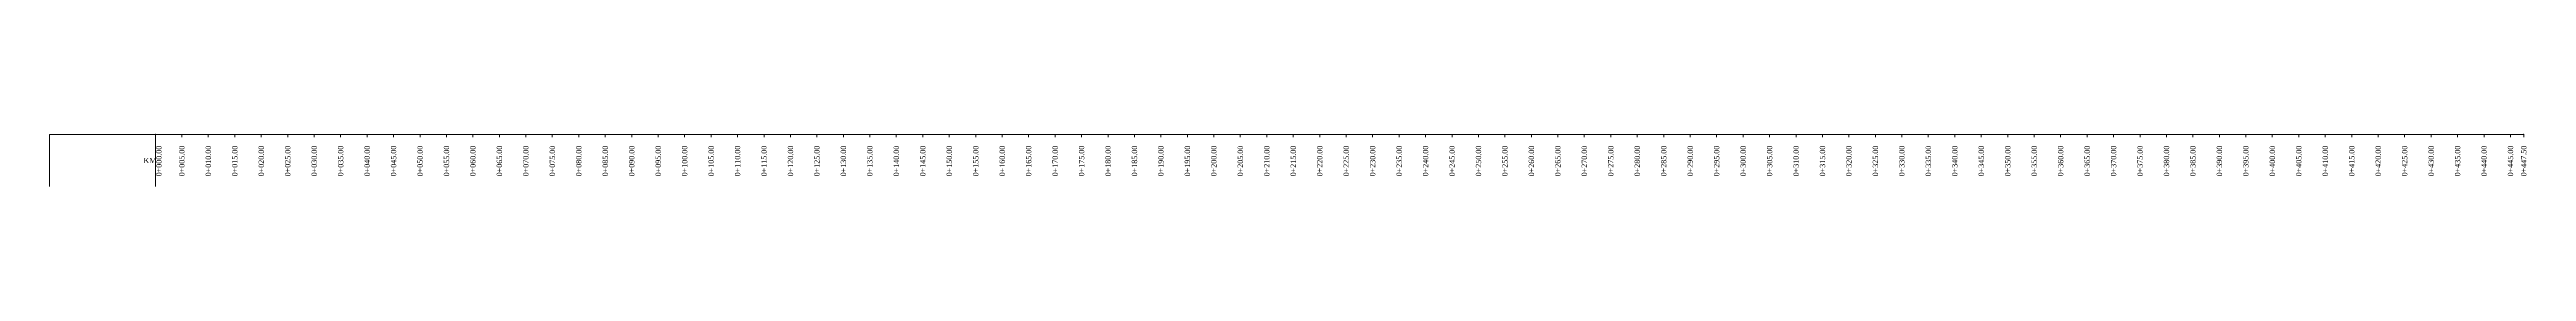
# Model space of a CAD drawing. Header units: metres. Extents: x 478603 to 489313, y 4282657 to 4289463.
# Drawn here: x 484070.1 to 484538.1, y 4283577.9 to 4283587.8 of the extents above; entities that cross this region are included whole.
import ezdxf

# ---------------------------------------------------------------- set-up
doc = ezdxf.new("R2010")
doc.units = ezdxf.units.M
for name, color, linetype, lineweight in [('PR_ENK_KM', 18, 'Continuous', 0), ('PR_OLCEK', 1, 'Continuous', 0), ('PR_PROFIL', 153, 'Continuous', 0)]:
    doc.layers.add(name, color=color, linetype=linetype, lineweight=lineweight)
doc.styles.get("Standard").update_dxf_attribs({"font": 'times.ttf'})

msp = doc.modelspace()

# ---------------------------------------------------------------- linework, layer by layer
at = {"layer": 'PR_OLCEK'}
for p in [(484090.1, 4283587.8, 959.9), (484537.6, 4283587.8, 959.9)]:
    msp.add_point(p, dxfattribs=at)
at = {"layer": 'PR_PROFIL'}
for p, q in [((484070.1, 4283577.93), (484070.1, 4283587.8)), ((484070.1, 4283587.8), (484537.6, 4283587.8)), ((484090.1, 4283577.93), (484090.1, 4283587.8)), ((484090.1, 4283587.3), (484090.1, 4283587.8)), ((484095.1, 4283587.3), (484095.1, 4283587.8)), ((484100.1, 4283587.3), (484100.1, 4283587.8)), ((484105.1, 4283587.3), (484105.1, 4283587.8)), ((484110.1, 4283587.3), (484110.1, 4283587.8)), ((484115.1, 4283587.3), (484115.1, 4283587.8)), ((484120.1, 4283587.3), (484120.1, 4283587.8)), ((484125.1, 4283587.3), (484125.1, 4283587.8)), ((484130.1, 4283587.3), (484130.1, 4283587.8)), ((484135.1, 4283587.3), (484135.1, 4283587.8)), ((484140.1, 4283587.3), (484140.1, 4283587.8)), ((484145.1, 4283587.3), (484145.1, 4283587.8)), ((484150.1, 4283587.3), (484150.1, 4283587.8)), ((484155.1, 4283587.3), (484155.1, 4283587.8)), ((484160.1, 4283587.3), (484160.1, 4283587.8)), ((484165.1, 4283587.3), (484165.1, 4283587.8)), ((484170.1, 4283587.3), (484170.1, 4283587.8)), ((484175.1, 4283587.3), (484175.1, 4283587.8)), ((484180.1, 4283587.3), (484180.1, 4283587.8)), ((484185.1, 4283587.3), (484185.1, 4283587.8)), ((484190.1, 4283587.3), (484190.1, 4283587.8)), ((484195.1, 4283587.3), (484195.1, 4283587.8)), ((484200.1, 4283587.3), (484200.1, 4283587.8)), ((484205.1, 4283587.3), (484205.1, 4283587.8)), ((484210.1, 4283587.3), (484210.1, 4283587.8)), ((484215.1, 4283587.3), (484215.1, 4283587.8)), ((484220.1, 4283587.3), (484220.1, 4283587.8)), ((484225.1, 4283587.3), (484225.1, 4283587.8)), ((484230.1, 4283587.3), (484230.1, 4283587.8)), ((484235.1, 4283587.3), (484235.1, 4283587.8)), ((484240.1, 4283587.3), (484240.1, 4283587.8)), ((484245.1, 4283587.3), (484245.1, 4283587.8)), ((484250.1, 4283587.3), (484250.1, 4283587.8)), ((484255.1, 4283587.3), (484255.1, 4283587.8)), ((484260.1, 4283587.3), (484260.1, 4283587.8)), ((484265.1, 4283587.3), (484265.1, 4283587.8)), ((484270.1, 4283587.3), (484270.1, 4283587.8)), ((484275.1, 4283587.3), (484275.1, 4283587.8)), ((484280.1, 4283587.3), (484280.1, 4283587.8)), ((484285.1, 4283587.3), (484285.1, 4283587.8)), ((484290.1, 4283587.3), (484290.1, 4283587.8)), ((484295.1, 4283587.3), (484295.1, 4283587.8)), ((484300.1, 4283587.3), (484300.1, 4283587.8)), ((484305.1, 4283587.3), (484305.1, 4283587.8)), ((484310.1, 4283587.3), (484310.1, 4283587.8)), ((484315.1, 4283587.3), (484315.1, 4283587.8)), ((484320.1, 4283587.3), (484320.1, 4283587.8)), ((484325.1, 4283587.3), (484325.1, 4283587.8)), ((484330.1, 4283587.3), (484330.1, 4283587.8)), ((484335.1, 4283587.3), (484335.1, 4283587.8)), ((484340.1, 4283587.3), (484340.1, 4283587.8)), ((484345.1, 4283587.3), (484345.1, 4283587.8)), ((484350.1, 4283587.3), (484350.1, 4283587.8)), ((484355.1, 4283587.3), (484355.1, 4283587.8)), ((484360.1, 4283587.3), (484360.1, 4283587.8)), ((484365.1, 4283587.3), (484365.1, 4283587.8)), ((484370.1, 4283587.3), (484370.1, 4283587.8)), ((484375.1, 4283587.3), (484375.1, 4283587.8)), ((484380.1, 4283587.3), (484380.1, 4283587.8)), ((484385.1, 4283587.3), (484385.1, 4283587.8)), ((484390.1, 4283587.3), (484390.1, 4283587.8)), ((484395.1, 4283587.3), (484395.1, 4283587.8)), ((484400.1, 4283587.3), (484400.1, 4283587.8)), ((484405.1, 4283587.3), (484405.1, 4283587.8)), ((484410.1, 4283587.3), (484410.1, 4283587.8)), ((484415.1, 4283587.3), (484415.1, 4283587.8)), ((484420.1, 4283587.3), (484420.1, 4283587.8)), ((484425.1, 4283587.3), (484425.1, 4283587.8)), ((484430.1, 4283587.3), (484430.1, 4283587.8)), ((484435.1, 4283587.3), (484435.1, 4283587.8)), ((484440.1, 4283587.3), (484440.1, 4283587.8)), ((484445.1, 4283587.3), (484445.1, 4283587.8)), ((484450.1, 4283587.3), (484450.1, 4283587.8)), ((484455.1, 4283587.3), (484455.1, 4283587.8)), ((484460.1, 4283587.3), (484460.1, 4283587.8)), ((484465.1, 4283587.3), (484465.1, 4283587.8)), ((484470.1, 4283587.3), (484470.1, 4283587.8)), ((484475.1, 4283587.3), (484475.1, 4283587.8)), ((484480.1, 4283587.3), (484480.1, 4283587.8)), ((484485.1, 4283587.3), (484485.1, 4283587.8)), ((484490.1, 4283587.3), (484490.1, 4283587.8)), ((484495.1, 4283587.3), (484495.1, 4283587.8)), ((484500.1, 4283587.3), (484500.1, 4283587.8)), ((484505.1, 4283587.3), (484505.1, 4283587.8)), ((484510.1, 4283587.3), (484510.1, 4283587.8)), ((484515.1, 4283587.3), (484515.1, 4283587.8)), ((484520.1, 4283587.3), (484520.1, 4283587.8)), ((484525.1, 4283587.3), (484525.1, 4283587.8)), ((484530.1, 4283587.3), (484530.1, 4283587.8)), ((484535.1, 4283587.3), (484535.1, 4283587.8)), ((484537.6, 4283587.3), (484537.6, 4283587.8))]:
    msp.add_line(p, q, dxfattribs=at)

# ---------------------------------------------------------------- texts
at = {"layer": 'PR_ENK_KM'}
msp.add_text('KM', height=1, dxfattribs=at).set_placement((484087.85, 4283582.36))
for s, p in [('  0+000.00', (484091.27, 4283579.09)), ('  0+005.00', (484095.6, 4283579.09)), ('  0+010.00', (484100.6, 4283579.09)), ('  0+015.00', (484105.6, 4283579.09)), ('  0+020.00', (484110.6, 4283579.09)), ('  0+025.00', (484115.6, 4283579.09)), ('  0+030.00', (484120.6, 4283579.09)), ('  0+035.00', (484125.6, 4283579.09)), ('  0+040.00', (484130.6, 4283579.09)), ('  0+045.00', (484135.6, 4283579.09)), ('  0+050.00', (484140.6, 4283579.09)), ('  0+055.00', (484145.6, 4283579.09)), ('  0+060.00', (484150.6, 4283579.09)), ('  0+065.00', (484155.6, 4283579.09)), ('  0+070.00', (484160.6, 4283579.09)), ('  0+075.00', (484165.6, 4283579.09)), ('  0+080.00', (484170.6, 4283579.09)), ('  0+085.00', (484175.6, 4283579.09)), ('  0+090.00', (484180.6, 4283579.09)), ('  0+095.00', (484185.6, 4283579.09)), ('  0+100.00', (484190.6, 4283579.09)), ('  0+105.00', (484195.6, 4283579.09)), ('  0+110.00', (484200.6, 4283579.09)), ('  0+115.00', (484205.6, 4283579.09)), ('  0+120.00', (484210.6, 4283579.09)), ('  0+125.00', (484215.6, 4283579.09)), ('  0+130.00', (484220.6, 4283579.09)), ('  0+135.00', (484225.6, 4283579.09)), ('  0+140.00', (484230.6, 4283579.09)), ('  0+145.00', (484235.6, 4283579.09)), ('  0+150.00', (484240.6, 4283579.09)), ('  0+155.00', (484245.6, 4283579.09)), ('  0+160.00', (484250.6, 4283579.09)), ('  0+165.00', (484255.6, 4283579.09)), ('  0+170.00', (484260.6, 4283579.09)), ('  0+175.00', (484265.6, 4283579.09)), ('  0+180.00', (484270.6, 4283579.09)), ('  0+185.00', (484275.6, 4283579.09)), ('  0+190.00', (484280.6, 4283579.09)), ('  0+195.00', (484285.6, 4283579.09)), ('  0+200.00', (484290.6, 4283579.09)), ('  0+205.00', (484295.6, 4283579.09)), ('  0+210.00', (484300.6, 4283579.09)), ('  0+215.00', (484305.6, 4283579.09)), ('  0+220.00', (484310.6, 4283579.09)), ('  0+225.00', (484315.6, 4283579.09)), ('  0+230.00', (484320.6, 4283579.09)), ('  0+235.00', (484325.6, 4283579.09)), ('  0+240.00', (484330.6, 4283579.09)), ('  0+245.00', (484335.6, 4283579.09)), ('  0+250.00', (484340.6, 4283579.09)), ('  0+255.00', (484345.6, 4283579.09)), ('  0+260.00', (484350.6, 4283579.09)), ('  0+265.00', (484355.6, 4283579.09)), ('  0+270.00', (484360.6, 4283579.09)), ('  0+275.00', (484365.6, 4283579.09)), ('  0+280.00', (484370.6, 4283579.09)), ('  0+285.00', (484375.6, 4283579.09)), ('  0+290.00', (484380.6, 4283579.09)), ('  0+295.00', (484385.6, 4283579.09)), ('  0+300.00', (484390.6, 4283579.09)), ('  0+305.00', (484395.6, 4283579.09)), ('  0+310.00', (484400.6, 4283579.09)), ('  0+315.00', (484405.6, 4283579.09)), ('  0+320.00', (484410.6, 4283579.09)), ('  0+325.00', (484415.6, 4283579.09)), ('  0+330.00', (484420.6, 4283579.09)), ('  0+335.00', (484425.6, 4283579.09)), ('  0+340.00', (484430.6, 4283579.09)), ('  0+345.00', (484435.6, 4283579.09)), ('  0+350.00', (484440.6, 4283579.09)), ('  0+355.00', (484445.6, 4283579.09)), ('  0+360.00', (484450.6, 4283579.09)), ('  0+365.00', (484455.6, 4283579.09)), ('  0+370.00', (484460.6, 4283579.09)), ('  0+375.00', (484465.6, 4283579.09)), ('  0+380.00', (484470.6, 4283579.09)), ('  0+385.00', (484475.6, 4283579.09)), ('  0+390.00', (484480.6, 4283579.09)), ('  0+395.00', (484485.6, 4283579.09)), ('  0+400.00', (484490.6, 4283579.09)), ('  0+405.00', (484495.6, 4283579.09)), ('  0+410.00', (484500.6, 4283579.09)), ('  0+415.00', (484505.6, 4283579.09)), ('  0+420.00', (484510.6, 4283579.09)), ('  0+425.00', (484515.6, 4283579.09)), ('  0+430.00', (484520.6, 4283579.09)), ('  0+435.00', (484525.6, 4283579.09)), ('  0+440.00', (484530.6, 4283579.09)), ('  0+445.00', (484535.6, 4283579.09)), ('  0+447.50', (484538.1, 4283579.09))]:
    msp.add_text(s, height=1, rotation=90, dxfattribs=at).set_placement(p)

doc.saveas('drawing.dxf')
